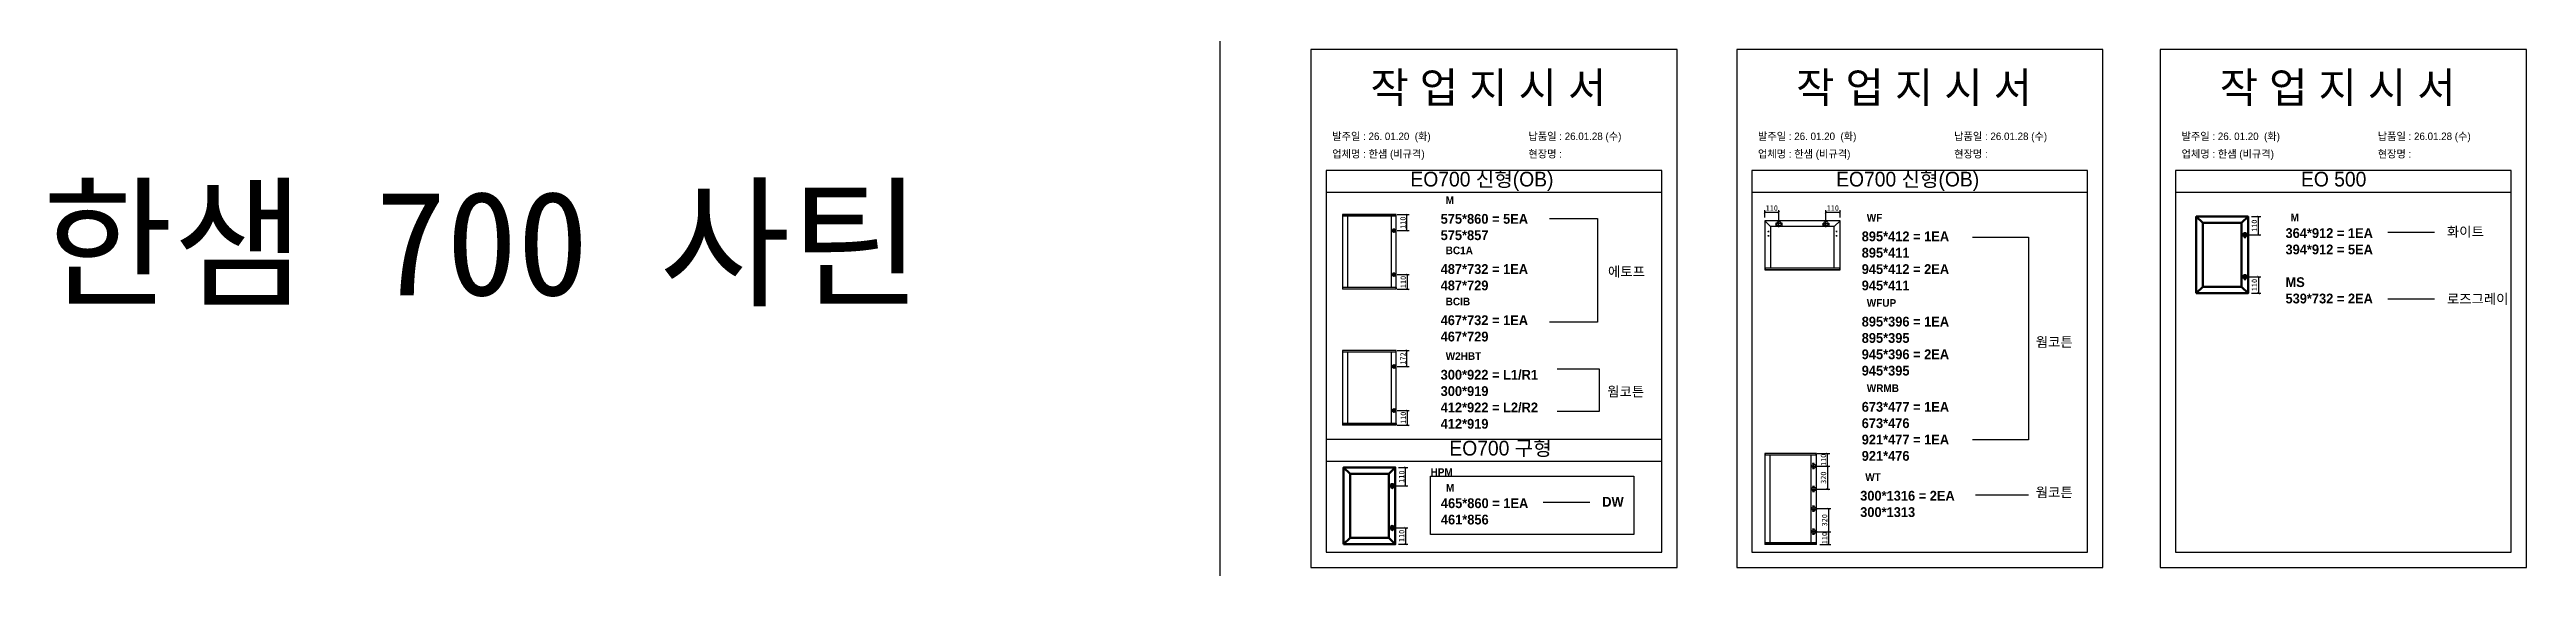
# Model space of a CAD drawing. Header units: millimetres. Extents: x -44117 to 256353, y -2095463 to 65325.
# Drawn here: x 104930 to 116293, y -647742 to -645366 of the extents above; entities that cross this region are included whole.
import ezdxf

# ---------------------------------------------------------------- set-up
doc = ezdxf.new("R2010")
doc.units = ezdxf.units.MM
doc.header["$LTSCALE"] = 10
doc.layers.add('Layer1', color=7, linetype='Continuous', lineweight=70)
doc.styles.add('MtX_Gulim', font='')
doc.styles.get('MtX_Gulim').set_extended_font_data('Gulim', bold=True)
doc.dimstyles.new('ISO-25', dxfattribs={"dimtxt": 2.5, "dimasz": 2.5, "dimexe": 1, "dimexo": 1, "dimtad": 1, "dimtxsty": 'Standard', "dimblk": 'ARCHTICK', "dimcen": 2.5, "dimadec": 0, "dimazin": 0, "dimtfac": 1, "dimtmove": 0, "dimatfit": 3, "dimfxl": 0, "dimarcsym": 0})

msp = doc.modelspace()

# ---------------------------------------------------------------- texts
at = {"linetype": 'Continuous', "style": 'MtX_Gulim'}
for s, height, p in [('M', 35.04934, (111334.93721, -646074.29585)), ('WF', 35.049344, (113266.71091, -646154.71171)), ('M', 35.04934, (115211.01499, -646154.13892)), ('BC1A', 35.049344, (111334.93721, -646304.65307)), ('BCIB', 35.049344, (111334.93721, -646539.23703)), ('WFUP', 35.049344, (113266.71091, -646545.68497)), ('W2HBT', 35.049344, (111334.93721, -646789.45993)), ('WRMB', 35.049344, (113266.71091, -646936.65824)), ('HPM', 35.049344, (111265.45228, -647321.88523)), ('M', 35.04934, (111336.01891, -647393.36484)), ('WT', 35.049344, (113259.75752, -647344.56289))]:
    msp.add_text(s, height=height, dxfattribs=at).set_placement(p)
at = {"attachment_point": 1}
for s, width, gutter_width, heights, insert, char_height in [('{\\fGulim|b0|i0|c129|p50;작 업 지 시 서}', 3307.3198183, 12.5, [-155.84554], (110989.5648, -645469.90348), 140), ('{\\fGulim|b0|i0|c129|p50;작 업 지 시 서}', 3307.3198183, 12.5, [-155.84554], (112942.65591, -645469.90348), 140), ('{\\fGulim|b0|i0|c129|p50;작 업 지 시 서}', 3307.3198183, 12.5, [-155.84554], (114886.03908, -645469.90348), 140), ('\\pt11;{\\fGulim|b0|i0|c129|p50;발주일 : 26. 01.20  (화)}', 3307.3198183, 12.5, [34.50412], (110814.35544, -645746.6239), 34.3), ('{\\fGulim|b0|i0|c129|p50;납품일 : 26.01.28 (수)}', 3307.3198183, 12.5, [35.09023], (111714.33342, -645746.6239), 34.3), ('\\pt11;{\\fGulim|b0|i0|c129|p50;발주일 : 26. 01.20  (화)}', 3307.3198183, 12.5, [34.50412], (112767.44655, -645746.6239), 34.3), ('{\\fGulim|b0|i0|c129|p50;납품일 : 26.01.28 (수)}', 3307.3198183, 12.5, [35.09023], (113667.42454, -645746.6239), 34.3), ('\\pt11;{\\fGulim|b0|i0|c129|p50;발주일 : 26. 01.20  (화)}', 3307.3198183, 12.5, [34.50412], (114710.82972, -645746.6239), 34.3), ('{\\fGulim|b0|i0|c129|p50;납품일 : 26.01.28 (수)}', 3307.3198183, 12.5, [35.09023], (115610.80771, -645746.6239), 34.3), ('{\\fGulim|b0|i0|c129|p50;업체명 : 한샘 (비규격)}', 3307.3198183, 12.5, [36.11279], (110814.35544, -645827.28007), 34.3), ('{\\fGulim|b0|i0|c129|p50;현장명 : }', 3307.3198183, 12.5, [-38.2735], (111714.33342, -645827.28007), 34.3), ('{\\fGulim|b0|i0|c129|p50;업체명 : 한샘 (비규격)}', 3307.3198183, 12.5, [36.11279], (112767.44655, -645827.28007), 34.3), ('{\\fGulim|b0|i0|c129|p50;현장명 : }', 3307.3198183, 12.5, [-38.2735], (113667.42454, -645827.28007), 34.3), ('{\\fGulim|b0|i0|c129|p50;업체명 : 한샘 (비규격)}', 3307.3198183, 12.5, [36.11279], (114710.82972, -645827.28007), 34.3), ('{\\fGulim|b0|i0|c129|p50;현장명 : }', 3307.3198183, 12.5, [-38.2735], (115610.80771, -645827.28007), 34.3), ('{\\f굴림|b0|i0|c129|p50;한샘} 700 {\\f굴림|b0|i0|c129|p50;사틴}', 5072.1082947, 2395.6482, [-533.35869], (104895.62473, -646013.94729), 479.1296392), ('{\\fGulim|b0|i0|c129|p50;\\C1;\\C256;EO700 신형(OB)}', 1597.0710432, 6.03612, [-85.06834], (111173.09926, -645926.4394), 67.6045736), ('{\\fGulim|b0|i0|c129|p50;\\C1;\\C256;EO700 신형(OB)}', 1597.0710432, 6.03612, [-85.06834], (113126.19037, -645926.4394), 67.6045736), ('{\\fGulim|b0|i0|c129|p50;EO 500}', 1597.0710432, 6.03612, [-69.31494], (115258.75688, -645926.4394), 67.6045736), ('{\\f굴림|b1|i0|c129|p50;575*860 = 5EA^J\\C1;575*857}', 13607.1496112, 175, [-121.25], (111311.71005, -646119.98289), 45), ('{\\f굴림|b1|i0|c129|p50;895*412 = 1EA^J\\C1;895*411\\P\\C256;945*412 = 2EA\\P\\C1;945*411}', 13607.1496112, 175, [-271.60714], (113243.48375, -646200.39874), 45), ('{\\f굴림|b1|i0|c129|p50;364*912 = 1EA\\P394*912 = 5EA\\P\\PMS\\P539*732 = 2EA}', 13607.1496112, 175, [-346.66667], (115187.78783, -646185.29655), 45), ('{\\f굴림|b1|i0|c129|p50;화이트}', 13607.1496112, 175, [-50], (115928.31234, -646178.83409), 45), ('{\\f굴림|b1|i0|c129|p50;487*732 = 1EA^J\\C1;487*729}', 13607.1496112, 175, [-121.36905], (111311.71005, -646350.34011), 45), ('{\\f굴림|b1|i0|c129|p50;에토프}', 13607.1496112, 175, [-50.05952], (112079.38675, -646362.1261), 45), ('{\\f굴림|b1|i0|c129|p50;467*732 = 1EA^J\\C1;467*729}', 13607.1496112, 175, [-121.36905], (111311.71005, -646584.92407), 45), ('{\\f굴림|b1|i0|c129|p50;로즈그레이}', 13607.1496112, 175, [-50.05952], (115928.31234, -646487.38597), 45), ('{\\f굴림|b1|i0|c129|p50;895*396 = 1EA^J\\C1;895*395\\P\\C256;945*396 = 2EA\\P\\C1;945*395}', 13607.1496112, 175, [-271.4881], (113243.48375, -646591.37201), 45), ('{\\f굴림|b1|i0|c129|p50;웜코튼}', 13607.1496112, 175, [-48.57143], (114042.12449, -646684.9055), 45), ('{\\f굴림|b1|i0|c129|p50;300*922 = L1/R1^J\\C1;300*919\\P\\C256;412*922 = L2/R2\\P\\C1;412*919}', 13607.1496112, 175, [-279.70238], (111311.71005, -646835.14696), 45), ('{\\f굴림|b1|i0|c129|p50;웜코튼}', 13607.1496112, 175, [-48.57143], (112076.01383, -646912.26212), 45), ('{\\f굴림|b1|i0|c129|p50;673*477 = 1EA^J\\C1;673*476\\P\\C256;921*477 = 1EA\\P\\C1;921*476}', 13607.1496112, 175, [-271.60714], (113243.48375, -646982.34528), 45), ('{\\fGulim|b0|i0|c129|p50;EO700 구형}', 1597.0710432, 6.03612, [-75.43626], (111351.68136, -647160.6469), 67.6045736), ('{\\f굴림|b1|i0|c129|p50;웜코튼}', 13607.1496112, 175, [-48.57143], (114042.12449, -647374.70915), 45), ('{\\f굴림|b1|i0|c129|p50;465*860 = 1EA^J\\C1;461*856}', 13607.1496112, 175, [-121.36905], (111312.79175, -647424.52246), 45), ('{\\f굴림|b1|i0|c129|p50;DW}', 13607.1496112, 175, [-46.25], (112053.31625, -647418.06001), 45), ('{\\f굴림|b1|i0|c129|p50;300*1316 = 2EA\\P\\C1;300*1313}', 13607.1496112, 175, [-121.36905], (113236.53036, -647390.24993), 45)]:
    msp.add_mtext_dynamic_manual_height_columns(s, width=width, gutter_width=gutter_width, heights=heights, dxfattribs=dict(at, insert=insert, char_height=char_height))

# ---------------------------------------------------------------- blocks, each defined once
blk = doc.blocks.new('_ArchTick')
at = {"color": 0, "linetype": 'ByBlock', "const_width": 0.15}
blk.add_lwpolyline([(-0.5, -0.5), (0.5, 0.5)], dxfattribs=at)
blk = doc.blocks.new('*D4565')
at = {"color": 0, "lineweight": -2}
for p, q in [((111113, -646123), (111167, -646123)), ((111157, -646196), (111157, -646123)), ((111113, -646196), (111167, -646196))]:
    blk.add_line(p, q, dxfattribs=at)
at = {"layer": 'Defpoints', "color": 0}
for p in [(111098, -646123), (111157, -646123), (111098, -646196)]:
    blk.add_point(p, dxfattribs=at)
at = {"color": 0, "lineweight": -2, "xscale": 10, "yscale": 10, "zscale": 10}
for p, rotation in [((111157, -646123), 90), ((111157, -646196), 270)]:
    blk.add_blockref('_ArchTick', p, dxfattribs=dict(at, rotation=rotation))
at = {"color": 0, "insert": (111139, -646160), "char_height": 25, "attachment_point": 5, "rotation": 90}
blk.add_mtext('110', dxfattribs=at)
blk = doc.blocks.new('*D4566')
at = {"color": 0, "lineweight": -2}
for p, q in [((111113, -646398), (111168, -646398)), ((111113, -646465), (111168, -646465)), ((111158, -646398), (111158, -646465))]:
    blk.add_line(p, q, dxfattribs=at)
at = {"layer": 'Defpoints', "color": 0}
for p in [(111098, -646398), (111098, -646465), (111158, -646465)]:
    blk.add_point(p, dxfattribs=at)
at = {"color": 0, "lineweight": -2, "xscale": 10, "yscale": 10, "zscale": 10}
for p, rotation in [((111158, -646398), 90), ((111158, -646465), 270)]:
    blk.add_blockref('_ArchTick', p, dxfattribs=dict(at, rotation=rotation))
at = {"color": 0, "insert": (111140, -646432), "char_height": 25, "attachment_point": 5, "rotation": 90}
blk.add_mtext('110', dxfattribs=at)
blk = doc.blocks.new('*D4567')
at = {"color": 0, "lineweight": -2}
for p, q in [((111113, -646746), (111167, -646746)), ((111157, -646820), (111157, -646746)), ((111113, -646820), (111167, -646820))]:
    blk.add_line(p, q, dxfattribs=at)
at = {"layer": 'Defpoints', "color": 0}
for p in [(111098, -646746), (111157, -646746), (111098, -646820)]:
    blk.add_point(p, dxfattribs=at)
at = {"color": 0, "lineweight": -2, "xscale": 10, "yscale": 10, "zscale": 10}
for p, rotation in [((111157, -646746), 90), ((111157, -646820), 270)]:
    blk.add_blockref('_ArchTick', p, dxfattribs=dict(at, rotation=rotation))
at = {"color": 0, "insert": (111139, -646783), "char_height": 25, "attachment_point": 5, "rotation": 90}
blk.add_mtext('172', dxfattribs=at)
blk = doc.blocks.new('*D4568')
at = {"color": 0, "lineweight": -2}
for p, q in [((111113, -647022), (111168, -647022)), ((111158, -647022), (111158, -647089)), ((111113, -647089), (111168, -647089))]:
    blk.add_line(p, q, dxfattribs=at)
at = {"layer": 'Defpoints', "color": 0}
for p in [(111098, -647022), (111098, -647089), (111158, -647089)]:
    blk.add_point(p, dxfattribs=at)
at = {"color": 0, "lineweight": -2, "xscale": 10, "yscale": 10, "zscale": 10}
for p, rotation in [((111158, -647022), 90), ((111158, -647089), 270)]:
    blk.add_blockref('_ArchTick', p, dxfattribs=dict(at, rotation=rotation))
at = {"color": 0, "insert": (111140, -647055), "char_height": 25, "attachment_point": 5, "rotation": 90}
blk.add_mtext('110', dxfattribs=at)
blk = doc.blocks.new('*D4569')
at = {"color": 0, "lineweight": -2}
for p, q in [((112799, -646137), (112799, -646102)), ((112799, -646112), (112864, -646112)), ((112864, -646149), (112864, -646102))]:
    blk.add_line(p, q, dxfattribs=at)
at = {"layer": 'Defpoints', "color": 0}
for p in [(112864, -646112), (112799, -646152), (112864, -646164)]:
    blk.add_point(p, dxfattribs=at)
at = {"color": 0, "lineweight": -2, "xscale": 10, "yscale": 10, "zscale": 10, "rotation": 180}
blk.add_blockref('_ArchTick', (112799, -646112), dxfattribs=at)
at = {"color": 0, "lineweight": -2, "xscale": 10, "yscale": 10, "zscale": 10}
blk.add_blockref('_ArchTick', (112864, -646112), dxfattribs=at)
at = {"color": 0, "insert": (112831, -646093), "char_height": 25, "attachment_point": 5}
blk.add_mtext('110', dxfattribs=at)
blk = doc.blocks.new('*D4570')
at = {"color": 0, "lineweight": -2}
for p, q in [((113079, -646149), (113079, -646102)), ((113079, -646112), (113144, -646112)), ((113144, -646137), (113144, -646102))]:
    blk.add_line(p, q, dxfattribs=at)
at = {"layer": 'Defpoints', "color": 0}
for p in [(113144, -646112), (113079, -646164), (113144, -646152)]:
    blk.add_point(p, dxfattribs=at)
at = {"color": 0, "lineweight": -2, "xscale": 10, "yscale": 10, "zscale": 10, "rotation": 180}
blk.add_blockref('_ArchTick', (113079, -646112), dxfattribs=at)
at = {"color": 0, "lineweight": -2, "xscale": 10, "yscale": 10, "zscale": 10}
blk.add_blockref('_ArchTick', (113144, -646112), dxfattribs=at)
at = {"color": 0, "insert": (113111, -646093), "char_height": 25, "attachment_point": 5}
blk.add_mtext('110', dxfattribs=at)
blk = doc.blocks.new('*D4571')
at = {"color": 0, "lineweight": -2}
for p, q in [((113039, -647219), (113097, -647219)), ((113087, -647277), (113087, -647219)), ((113039, -647277), (113097, -647277))]:
    blk.add_line(p, q, dxfattribs=at)
at = {"layer": 'Defpoints', "color": 0}
for p in [(113024, -647219), (113087, -647219), (113024, -647277)]:
    blk.add_point(p, dxfattribs=at)
at = {"color": 0, "lineweight": -2, "xscale": 10, "yscale": 10, "zscale": 10}
for p, rotation in [((113087, -647219), 90), ((113087, -647277), 270)]:
    blk.add_blockref('_ArchTick', p, dxfattribs=dict(at, rotation=rotation))
at = {"color": 0, "insert": (113068, -647248), "char_height": 25, "attachment_point": 5, "rotation": 90}
blk.add_mtext('110', dxfattribs=at)
blk = doc.blocks.new('*D4572')
at = {"color": 0, "lineweight": -2}
for p, q in [((113039, -647578), (113102, -647578)), ((113092, -647636), (113092, -647578)), ((113051, -647636), (113102, -647636))]:
    blk.add_line(p, q, dxfattribs=at)
at = {"layer": 'Defpoints', "color": 0}
for p in [(113024, -647578), (113092, -647578), (113036, -647636)]:
    blk.add_point(p, dxfattribs=at)
at = {"color": 0, "lineweight": -2, "xscale": 10, "yscale": 10, "zscale": 10}
for p, rotation in [((113092, -647578), 90), ((113092, -647636), 270)]:
    blk.add_blockref('_ArchTick', p, dxfattribs=dict(at, rotation=rotation))
at = {"color": 0, "insert": (113073, -647607), "char_height": 25, "attachment_point": 5, "rotation": 90}
blk.add_mtext('110', dxfattribs=at)
blk = doc.blocks.new('*D4573')
at = {"color": 0, "lineweight": -2}
for p, q in [((113039, -647472), (113102, -647472)), ((113092, -647578), (113092, -647472)), ((113039, -647578), (113102, -647578))]:
    blk.add_line(p, q, dxfattribs=at)
at = {"layer": 'Defpoints', "color": 0}
for p in [(113024, -647472), (113092, -647472), (113024, -647578)]:
    blk.add_point(p, dxfattribs=at)
at = {"color": 0, "lineweight": -2, "xscale": 10, "yscale": 10, "zscale": 10}
for p, rotation in [((113092, -647472), 90), ((113092, -647578), 270)]:
    blk.add_blockref('_ArchTick', p, dxfattribs=dict(at, rotation=rotation))
at = {"color": 0, "insert": (113073, -647525), "char_height": 25, "attachment_point": 5, "rotation": 90}
blk.add_mtext('320', dxfattribs=at)
blk = doc.blocks.new('*D4574')
at = {"color": 0, "lineweight": -2}
for p, q in [((113039, -647277), (113097, -647277)), ((113039, -647382), (113097, -647382)), ((113087, -647277), (113087, -647382))]:
    blk.add_line(p, q, dxfattribs=at)
at = {"layer": 'Defpoints', "color": 0}
for p in [(113024, -647277), (113024, -647382), (113087, -647382)]:
    blk.add_point(p, dxfattribs=at)
at = {"color": 0, "lineweight": -2, "xscale": 10, "yscale": 10, "zscale": 10}
for p, rotation in [((113087, -647277), 90), ((113087, -647382), 270)]:
    blk.add_blockref('_ArchTick', p, dxfattribs=dict(at, rotation=rotation))
at = {"color": 0, "insert": (113068, -647330), "char_height": 25, "attachment_point": 5, "rotation": 90}
blk.add_mtext('320', dxfattribs=at)
blk = doc.blocks.new('*D4575')
at = {"color": 0, "lineweight": -2}
for p, q in [((111105, -647367), (111161, -647367)), ((111119, -647283), (111161, -647283)), ((111151, -647367), (111151, -647283))]:
    blk.add_line(p, q, dxfattribs=at)
at = {"layer": 'Defpoints', "color": 0}
for p in [(111090, -647367), (111104, -647283), (111151, -647283)]:
    blk.add_point(p, dxfattribs=at)
at = {"color": 0, "lineweight": -2, "xscale": 10, "yscale": 10, "zscale": 10}
for p, rotation in [((111151, -647283), 90), ((111151, -647367), 270)]:
    blk.add_blockref('_ArchTick', p, dxfattribs=dict(at, rotation=rotation))
at = {"color": 0, "insert": (111133, -647325), "char_height": 25, "attachment_point": 5, "rotation": 90}
blk.add_mtext('110', dxfattribs=at)
blk = doc.blocks.new('*D4576')
at = {"color": 0, "lineweight": -2}
for p, q in [((111105, -647560), (111161, -647560)), ((111151, -647560), (111151, -647635)), ((111119, -647635), (111161, -647635))]:
    blk.add_line(p, q, dxfattribs=at)
at = {"layer": 'Defpoints', "color": 0}
for p in [(111090, -647560), (111104, -647635), (111151, -647635)]:
    blk.add_point(p, dxfattribs=at)
at = {"color": 0, "lineweight": -2, "xscale": 10, "yscale": 10, "zscale": 10}
for p, rotation in [((111151, -647560), 90), ((111151, -647635), 270)]:
    blk.add_blockref('_ArchTick', p, dxfattribs=dict(at, rotation=rotation))
at = {"color": 0, "insert": (111133, -647597), "char_height": 25, "attachment_point": 5, "rotation": 90}
blk.add_mtext('110', dxfattribs=at)
blk = doc.blocks.new('*D4577')
at = {"color": 0, "lineweight": -2}
for p, q in [((115031, -646132), (115074, -646132)), ((115064, -646216), (115064, -646132)), ((115017, -646216), (115074, -646216))]:
    blk.add_line(p, q, dxfattribs=at)
at = {"layer": 'Defpoints', "color": 0}
for p in [(115016, -646132), (115064, -646132), (115002, -646216)]:
    blk.add_point(p, dxfattribs=at)
at = {"color": 0, "lineweight": -2, "xscale": 10, "yscale": 10, "zscale": 10}
for p, rotation in [((115064, -646132), 90), ((115064, -646216), 270)]:
    blk.add_blockref('_ArchTick', p, dxfattribs=dict(at, rotation=rotation))
at = {"color": 0, "insert": (115045, -646174), "char_height": 25, "attachment_point": 5, "rotation": 90}
blk.add_mtext('110', dxfattribs=at)
blk = doc.blocks.new('*D4578')
at = {"color": 0, "lineweight": -2}
for p, q in [((115017, -646408), (115074, -646408)), ((115064, -646408), (115064, -646484)), ((115031, -646484), (115074, -646484))]:
    blk.add_line(p, q, dxfattribs=at)
at = {"layer": 'Defpoints', "color": 0}
for p in [(115002, -646408), (115016, -646484), (115064, -646484)]:
    blk.add_point(p, dxfattribs=at)
at = {"color": 0, "lineweight": -2, "xscale": 10, "yscale": 10, "zscale": 10}
for p, rotation in [((115064, -646408), 90), ((115064, -646484), 270)]:
    blk.add_blockref('_ArchTick', p, dxfattribs=dict(at, rotation=rotation))
at = {"color": 0, "insert": (115045, -646446), "char_height": 25, "attachment_point": 5, "rotation": 90}
blk.add_mtext('110', dxfattribs=at)

# ---------------------------------------------------------------- dimensions: what is measured, and where the dimension line sits
for base, p1, p2, text, picture, middle in [((111157.32918, -646122.83099), (111097.7154, -646196.44747), (111097.7154, -646122.83099), '110', '*D4565', (111138.57918, -646159.63923)), ((115063.60179, -646131.69346), (115001.77416, -646215.83836), (115015.84232, -646131.69346), '110', '*D4577', (115044.85179, -646173.76591)), ((111158.28265, -646465.20981), (111097.7154, -646398.32543), (111097.7154, -646465.20981), '110', '*D4566', (111139.53265, -646431.76762)), ((115063.60179, -646483.73035), (115001.77416, -646408.40719), (115015.84232, -646483.73035), '110', '*D4578', (115044.85179, -646446.06877)), ((111157.32918, -646746.27485), (111097.7154, -646819.89133), (111097.7154, -646746.27485), '172', '*D4567', (111138.57918, -646783.08309)), ((111158.28265, -647088.65367), (111097.7154, -647021.76929), (111097.7154, -647088.65367), '110', '*D4568', (111139.53265, -647055.21148)), ((113086.95142, -647382.12216), (113024.02629, -647276.93962), (113024.02629, -647382.12216), '320', '*D4574', (113068.20142, -647329.53089)), ((111151.41041, -647283.00322), (111089.58278, -647367.14812), (111103.65094, -647283.00322), '110', '*D4575', (111132.66041, -647325.07567)), ((113091.52288, -647472.33216), (113024.02629, -647577.51468), (113024.02629, -647472.33216), '320', '*D4573', (113072.77288, -647524.92342)), ((111151.41041, -647635.04011), (111089.58278, -647559.71696), (111103.65094, -647635.04011), '110', '*D4576', (111132.66041, -647597.37853)), ((113091.52288, -647577.51468), (113035.66483, -647636.01938), (113024.02629, -647577.51468), '110', '*D4572', (113072.77288, -647606.76703))]:
    dim = msp.add_linear_dim(base=base, p1=p1, p2=p2, angle=90, text=text, dimstyle='ISO-25', override={"dimscale": 10, "dimasz": 1, "dimexo": 1.5, "dimtxsty": 'Standard'})
    dim.commit()
    dim.dimension.update_dxf_attribs({"geometry": picture, "text_midpoint": middle})
for base, p1, p2, picture, middle in [((112863.67683, -646112.08435), (112799.15678, -646151.66475), (112863.67683, -646164.39118), '*D4569', (112831.4168, -646093.33435)), ((113143.74665, -646112.08435), (113079.22661, -646164.39118), (113143.74665, -646151.66475), '*D4570', (113111.48663, -646093.33435))]:
    dim = msp.add_linear_dim(base=base, p1=p1, p2=p2, text='110', dimstyle='ISO-25', override={"dimscale": 10, "dimasz": 1, "dimexo": 1.5, "dimtxsty": 'Standard'})
    dim.commit()
    dim.dimension.update_dxf_attribs({"geometry": picture, "text_midpoint": middle})
dim = msp.add_linear_dim(base=(113086.95142, -647219.10253), p1=(113024.02629, -647276.93961), p2=(113024.02629, -647219.10253), angle=90, text='110', dimstyle='ISO-25', override={"dimscale": 10, "dimasz": 1, "dimexo": 1.5, "dimtxsty": 'Standard'})
dim.commit()
dim.dimension.update_dxf_attribs({"geometry": '*D4571', "text_midpoint": (113086.95142, -647248.02107), "dimtype": 160})

# ---------------------------------------------------------------- linework, layer by layer
for p, q in [((112326.75819, -645920.91069), (110786.75819, -645920.91069)), ((112326.75819, -646020.91069), (110786.75819, -646020.91069)), ((114279.8493, -645920.91069), (112739.8493, -645920.91069)), ((114279.8493, -646020.91069), (112739.8493, -646020.91069)), ((116223.23247, -645920.91069), (114683.23247, -645920.91069)), ((116223.23247, -646020.91069), (114683.23247, -646020.91069)), ((110861.85275, -646123.07695), (110861.85275, -646464.96384)), ((111108.35339, -646123.51968), (110861.85275, -646123.51968)), ((111108.35339, -646130.20984), (110861.85275, -646130.20984)), ((111108.10742, -646122.83099), (110862.09871, -646122.83099)), ((110883.74334, -646129.71792), (110883.74334, -646457.83095)), ((111086.21683, -646457.83095), (111086.21683, -646130.20984)), ((111107.12358, -646130.20984), (111107.12358, -646122.83099)), ((111108.35339, -646464.96384), (111108.35339, -646123.07695)), ((112798.86081, -646151.66475), (112798.86081, -646376.00508)), ((112825.20156, -646178.0055), (112798.9475, -646151.45547)), ((113143.74665, -646151.36879), (112799.15678, -646151.36879)), ((112812.17918, -646201.09065), (112818.09845, -646201.09065)), ((112812.17918, -646220.03232), (112818.09845, -646220.03232)), ((112815.13881, -646198.13102), (112815.13881, -646204.05029)), ((112815.13881, -646217.07268), (112815.13881, -646222.99195)), ((112825.20156, -646178.0055), (112825.20156, -646368.01406)), ((113117.70186, -646178.0055), (112825.20156, -646178.0055)), ((112879.82025, -646164.39118), (112847.53341, -646164.39118)), ((112852.72618, -646170.31045), (112847.99076, -646170.31045)), ((112850.35847, -646167.94274), (112850.35847, -646172.67816)), ((112863.67682, -646180.5346), (112863.67682, -646148.24776)), ((112879.36289, -646170.31045), (112874.62747, -646170.31045)), ((112876.99518, -646167.94274), (112876.99518, -646172.67816)), ((113063.08319, -646164.39118), (113095.37002, -646164.39118)), ((113068.27596, -646170.31045), (113063.54055, -646170.31045)), ((113065.90826, -646167.94274), (113065.90826, -646172.67816)), ((113079.22661, -646180.5346), (113079.22661, -646148.24776)), ((113094.91268, -646170.31045), (113090.17726, -646170.31045)), ((113092.54497, -646167.94274), (113092.54497, -646172.67816)), ((113117.70186, -646178.0055), (113143.95593, -646151.45547)), ((113117.70186, -646367.42214), (113117.70186, -646178.0055)), ((113130.72426, -646201.09065), (113124.80499, -646201.09065)), ((113130.72426, -646220.03232), (113124.80499, -646220.03232)), ((113127.76463, -646198.13102), (113127.76463, -646204.05029)), ((113127.76463, -646217.07268), (113127.76463, -646222.99195)), ((113144.04261, -646376.00508), (113144.04261, -646151.66475)), ((115870.8287, -646205.22389), (115657.8011, -646205.22389)), ((111108.35339, -646457.83095), (110861.85275, -646457.83095)), ((111108.35339, -646464.52112), (110861.85275, -646464.52112)), ((111108.10742, -646465.20981), (110862.09871, -646465.20981)), ((110863.08255, -646465.20981), (110863.08255, -646457.83095)), ((111107.12358, -646457.83095), (111107.12358, -646465.20981)), ((112798.86081, -646367.42214), (113144.04261, -646367.42214)), ((112798.86081, -646375.47234), (113143.74665, -646375.47234)), ((112799.15678, -646376.30104), (113143.74665, -646376.30104)), ((112800.34063, -646367.42214), (112800.34063, -646376.30104)), ((113142.56279, -646376.30104), (113142.56279, -646367.42214)), ((115870.8287, -646511.66239), (115657.8011, -646511.66239)), ((110861.85275, -646746.52081), (110861.85275, -647088.4077)), ((111108.35339, -646746.96355), (110861.85275, -646746.96355)), ((111108.35339, -646753.65371), (110861.85275, -646753.65371)), ((111108.10742, -646746.27485), (110862.09871, -646746.27485)), ((110883.74334, -646753.16178), (110883.74334, -647081.27482)), ((111086.21683, -647081.27482), (111086.21683, -646753.65371)), ((111107.12358, -646753.65371), (111107.12358, -646746.27485)), ((111108.35339, -647088.4077), (111108.35339, -646746.52081)), ((112326.75819, -647155.11819), (110786.75819, -647155.11819)), ((111108.35339, -647081.27482), (110861.85275, -647081.27482)), ((111108.35339, -647087.96498), (110861.85275, -647087.96498)), ((111108.10742, -647088.65367), (110862.09871, -647088.65367)), ((110863.08255, -647088.65367), (110863.08255, -647081.27482)), ((111107.12358, -647081.27482), (111107.12358, -647088.65367)), ((112326.75819, -647255.11819), (110786.75819, -647255.11819)), ((112798.74925, -647218.62322), (112798.74925, -647635.83108)), ((113035.74282, -647219.10253), (112798.74925, -647219.10253)), ((113035.74282, -647226.34548), (112798.74925, -647226.34548)), ((113035.47654, -647218.35693), (112799.01554, -647218.35693)), ((112800.08068, -647218.35693), (112800.08068, -647226.34548)), ((112822.44861, -647225.81291), (112822.44861, -647628.10883)), ((113011.77718, -647628.10883), (113011.77718, -647226.34548)), ((113021.36344, -647264.95679), (113017.10288, -647264.95679)), ((113019.23316, -647262.82651), (113019.23316, -647267.08707)), ((113024.02629, -647291.46421), (113024.02629, -647262.41503)), ((113034.4114, -647226.34548), (113034.4114, -647218.35693)), ((113035.74282, -647635.83108), (113035.74282, -647218.62322)), ((113009.5017, -647276.93961), (113038.55087, -647276.93961)), ((113009.5017, -647382.12216), (113038.55087, -647382.12216)), ((113021.36344, -647288.92243), (113017.10288, -647288.92243)), ((113021.36344, -647370.13933), (113017.10288, -647370.13933)), ((113019.23316, -647286.79215), (113019.23316, -647291.05271)), ((113019.23316, -647368.00905), (113019.23316, -647372.26961)), ((113024.02629, -647367.59757), (113024.02629, -647396.64675)), ((111995.83261, -647444.4498), (111782.80502, -647444.4498)), ((113009.5017, -647472.33216), (113038.55087, -647472.33216)), ((113021.36344, -647394.10497), (113017.10288, -647394.10497)), ((113021.36344, -647460.34933), (113017.10288, -647460.34933)), ((113021.36344, -647484.31497), (113017.10288, -647484.31497)), ((113019.23316, -647391.97469), (113019.23316, -647396.23525)), ((113019.23316, -647458.21905), (113019.23316, -647462.47961)), ((113019.23316, -647482.18469), (113019.23316, -647486.44525)), ((113024.02629, -647457.80756), (113024.02629, -647486.85674)), ((113765.82692, -647408.23377), (114009.28703, -647408.23377)), ((113009.5017, -647577.51469), (113038.55087, -647577.51469)), ((113021.36344, -647565.53185), (113017.10288, -647565.53185)), ((113021.36344, -647589.49749), (113017.10288, -647589.49749)), ((113019.23316, -647563.40157), (113019.23316, -647567.66213)), ((113019.23316, -647587.36721), (113019.23316, -647591.62777)), ((113024.02629, -647562.99009), (113024.02629, -647592.03927)), ((113035.74282, -647628.10883), (112798.74925, -647628.10883)), ((113035.74282, -647635.35178), (112798.74925, -647635.35178)), ((113035.47654, -647636.09737), (112799.01554, -647636.09737)), ((112800.08068, -647636.09737), (112800.08068, -647628.10883)), ((113034.4114, -647628.10883), (113034.4114, -647636.09737))]:
    msp.add_line(p, q)
at = {"color": 1}
for p in [(110300.49669, 21924.9366), (110300.49669, 14161.07811), (110300.49669, 18584.38997), (110300.49669, 10820.53148), (110300.49669, 18627.87121), (110300.49669, 10864.01272), (110300.49669, 15287.32457), (110300.49669, 7523.46608), (110300.49669, 3746.75115), (110300.49669, 21924.9366), (110300.49669, 14161.07811), (110300.49669, 18584.38997), (110300.49669, 10820.53148), (110300.49669, 18627.87121), (110300.49669, 10864.01272), (110300.49669, 15287.32457), (110300.49669, 7523.46608), (110300.49669, 3746.75115), (110300.49669, 21924.9366), (110300.49669, 14161.07811), (110300.49669, 18584.38997), (110300.49669, 10820.53148), (110300.49669, 18627.87121), (110300.49669, 10864.01272), (110300.49669, 15287.32457), (110300.49669, 7523.46608), (110300.49669, 3746.75115), (110300.49669, 21924.9366), (110300.49669, 14161.07811), (110300.49669, 18584.38997), (110300.49669, 10820.53148), (110300.49669, 18627.87121), (110300.49669, 10864.01272), (110300.49669, 15287.32457), (110300.49669, 7523.46608), (110300.49669, 3746.75115), (110300.49669, 21924.9366), (110300.49669, 14161.07811), (110300.49669, 18584.38997), (110300.49669, 10820.53148), (110300.49669, 18627.87121), (110300.49669, 10864.01272), (110300.49669, 15287.32457), (110300.49669, 7523.46608), (110300.49669, 3746.75115), (110300.49669, 21924.9366), (110300.49669, 14161.07811), (110300.49669, 18584.38997), (110300.49669, 10820.53148), (110300.49669, 18627.87121), (110300.49669, 10864.01272), (110300.49669, 15287.32457), (110300.49669, 7523.46608), (110300.49669, 3746.75115), (110300.49669, 21924.9366), (110300.49669, 14161.07811), (110300.49669, 18584.38997), (110300.49669, 10820.53148), (110300.49669, 18627.87121), (110300.49669, 10864.01272), (110300.49669, 15287.32457), (110300.49669, 7523.46608), (110300.49669, 3746.75115), (110300.49669, 21924.9366), (110300.49669, 14161.07811), (110300.49669, 18584.38997), (110300.49669, 10820.53148), (110300.49669, 18627.87121), (110300.49669, 10864.01272), (110300.49669, 15287.32457), (110300.49669, 7523.46608), (110300.49669, 3746.75115), (110300.49669, 21924.9366), (110300.49669, 14161.07811), (110300.49669, 18584.38997), (110300.49669, 10820.53148), (110300.49669, 18627.87121), (110300.49669, 10864.01272), (110300.49669, 15287.32457), (110300.49669, 7523.46608), (110300.49669, 3746.75115), (110300.49669, 21924.9366), (110300.49669, 14161.07811), (110300.49669, 18584.38997), (110300.49669, 10820.53148), (110300.49669, 18627.87121), (110300.49669, 10864.01272), (110300.49669, 15287.32457), (110300.49669, 7523.46608), (110300.49669, 3746.75115), (110300.49669, 12702.87182), (110300.49669, 4939.01333), (110300.49669, 9362.32519), (110300.49669, 1598.4667), (110300.49669, 9405.80642), (110300.49669, 1641.94794), (110300.49669, 6065.25979), (110300.49669, -1698.5987), (110300.49669, -5475.31363), (110300.49669, 12702.87182), (110300.49669, 4939.01333), (110300.49669, 9362.32519), (110300.49669, 1598.4667), (110300.49669, 9405.80642), (110300.49669, 1641.94794), (110300.49669, 6065.25979), (110300.49669, -1698.5987), (110300.49669, -5475.31363), (110300.49669, 12702.87182), (110300.49669, 4939.01333), (110300.49669, 9362.32519), (110300.49669, 1598.4667), (110300.49669, 9405.80642), (110300.49669, 1641.94794), (110300.49669, 6065.25979), (110300.49669, -1698.5987), (110300.49669, -5475.31363), (110300.49669, 12702.87182), (110300.49669, 4939.01333), (110300.49669, 9362.32519), (110300.49669, 1598.4667), (110300.49669, 9405.80642), (110300.49669, 1641.94794), (110300.49669, 6065.25979), (110300.49669, -1698.5987), (110300.49669, -5475.31363), (110300.49669, 12702.87182), (110300.49669, 4939.01333), (110300.49669, 9362.32519), (110300.49669, 1598.4667), (110300.49669, 9405.80642), (110300.49669, 1641.94794), (110300.49669, 6065.25979), (110300.49669, -1698.5987), (110300.49669, -5475.31363)]:
    msp.add_xline(p, (0, 1), dxfattribs=at)
for points in [[(110716.75819, -647741.74096), (112396.75819, -647741.74096), (112396.75819, -645365.74096), (110716.75819, -645365.74096)], [(112669.8493, -647741.74096), (114349.8493, -647741.74096), (114349.8493, -645365.74096), (112669.8493, -645365.74096)], [(114613.23247, -647741.74096), (116293.23247, -647741.74096), (116293.23247, -645365.74096), (114613.23247, -645365.74096)], [(111265.45228, -647322.71974), (112198.71604, -647322.71974), (112198.71604, -647589.84959), (111265.45228, -647589.84959)]]:
    msp.add_lwpolyline(points, close=True)
for points in [[(110786.75819, -645920.91069), (110786.75819, -647671.74096), (112326.75819, -647671.74096), (112326.75819, -645920.91069)], [(112739.8493, -645920.91069), (112739.8493, -647671.74096), (114279.8493, -647671.74096), (114279.8493, -645920.91069)], [(114683.23247, -645920.91069), (114683.23247, -647671.74096), (116223.23247, -647671.74096), (116223.23247, -645920.91069)], [(111811.7552, -646141.42121), (112031.54558, -646141.42121), (112031.54558, -646616.92924), (111811.7552, -646616.92924)], [(113752.1661, -646226.50544), (114009.15177, -646226.50544), (114009.15177, -647156.38781), (113752.1661, -647156.38781)], [(111845.88908, -646830.46326), (112038.62834, -646830.46326), (112038.62834, -647026.8745), (111845.88908, -647026.8745)]]:
    msp.add_lwpolyline(points)
for centre, radius in [((112815.13881, -646201.09065), 0.88789), ((112815.13881, -646220.03232), 0.88789), ((112850.35847, -646170.31045), 0.94708), ((112863.67682, -646164.39118), 10.35872), ((112876.99518, -646170.31045), 0.94708), ((113065.90826, -646170.31045), 0.94708), ((113079.22661, -646164.39118), 10.35872), ((113092.54497, -646170.31045), 0.94708), ((113127.76463, -646201.09065), 0.88789), ((113127.76463, -646220.03232), 0.88789), ((113024.02629, -647276.93961), 9.31997), ((113019.23316, -647264.95679), 0.85211), ((113024.02629, -647382.12216), 9.31997), ((113019.23316, -647288.92243), 0.85211), ((113019.23316, -647370.13933), 0.85211), ((113024.02629, -647472.33216), 9.31997), ((113019.23316, -647394.10497), 0.85211), ((113019.23316, -647460.34933), 0.85211), ((113019.23316, -647484.31497), 0.85211), ((113024.02629, -647577.51469), 9.31997), ((113019.23316, -647565.53185), 0.85211), ((113019.23316, -647589.49749), 0.85211)]:
    msp.add_circle(centre, radius)
for centre, radius, start, end in [((111108.10742, -646123.07695), 0.24596, 0, 90), ((112799.15678, -646151.66475), 0.29596, 90, 180), ((113143.74665, -646151.66475), 0.29596, 0, 90), ((110862.09871, -646464.96385), 0.24596, 180, 270), ((111108.10742, -646464.96385), 0.24596, 270, 0), ((112799.15678, -646376.00508), 0.29596, 180, 270), ((113143.74665, -646376.00508), 0.29596, 270, 0), ((111108.10742, -646746.52081), 0.24596, 0, 90), ((110862.09871, -647088.40771), 0.24596, 180, 270), ((111108.10742, -647088.40771), 0.24596, 270, 0), ((112799.01554, -647218.62322), 0.26628, 90, 180), ((113035.47654, -647218.62322), 0.26628, 0, 90), ((112799.01554, -647635.83109), 0.26628, 180, 270), ((113035.47654, -647635.83109), 0.26628, 270, 0)]:
    msp.add_arc(centre, radius, start, end)
at = {"layer": 'Layer1'}
for p, q in [((114808.28993, -646161.3438), (114778.63959, -646131.69346)), ((114986.19198, -646161.3438), (115015.84232, -646131.69346)), ((111097.7154, -646187.38227), (111097.7154, -646205.51267)), ((114989.44967, -646215.83836), (115014.09866, -646215.83836)), ((111097.7154, -646407.39063), (111097.7154, -646389.26023)), ((114778.63959, -646483.73035), (114808.28993, -646454.08001)), ((115015.84232, -646483.73035), (114986.19198, -646454.08001)), ((114986.19198, -646454.08001), (115015.84232, -646483.73035)), ((114989.44967, -646408.40719), (115014.09866, -646408.40719)), ((111097.7154, -646810.82613), (111097.7154, -646828.95653)), ((111097.7154, -647030.83449), (111097.7154, -647012.70409)), ((110896.09855, -647312.65356), (110866.44821, -647283.00322)), ((111074.0006, -647312.65356), (111103.65094, -647283.00322)), ((111077.25829, -647367.14812), (111101.90728, -647367.14812)), ((110866.44821, -647635.04011), (110896.09855, -647605.38977)), ((111103.65094, -647635.04011), (111074.0006, -647605.38977)), ((111074.0006, -647605.38977), (111103.65094, -647635.04011)), ((111077.25829, -647559.71696), (111101.90728, -647559.71696))]:
    msp.add_line(p, q, dxfattribs=at)
for points in [[(114778.63959, -646483.73035), (115015.84232, -646483.73035), (115015.84232, -646131.69346), (114778.63959, -646131.69346)], [(111106.7806, -646196.44747), (111088.6502, -646196.44747)], [(114808.28993, -646454.08001), (114986.19198, -646454.08001), (114986.19198, -646161.3438), (114808.28993, -646161.3438)], [(115001.77416, -646203.51386), (115001.77416, -646228.16286)], [(111106.7806, -646398.32543), (111088.6502, -646398.32543)], [(115001.77416, -646396.0827), (115001.77416, -646420.73169)], [(111106.7806, -646819.89133), (111088.6502, -646819.89133)], [(111106.7806, -647021.76929), (111088.6502, -647021.76929)], [(110866.44821, -647635.04011), (111103.65094, -647635.04011), (111103.65094, -647283.00322), (110866.44821, -647283.00322)], [(110896.09855, -647605.38977), (111074.0006, -647605.38977), (111074.0006, -647312.65356), (110896.09855, -647312.65356)], [(111089.58278, -647354.82362), (111089.58278, -647379.47262)], [(111089.58278, -647547.39246), (111089.58278, -647572.04145)]]:
    msp.add_lwpolyline(points, close=True, dxfattribs=at)
for centre, radius in [((111097.7154, -646196.44747), 6.04347), ((115001.77416, -646215.83836), 8.21633), ((111097.7154, -646398.32543), 6.04347), ((115001.77416, -646408.40719), 8.21633), ((111097.7154, -646819.89133), 6.04347), ((111097.7154, -647021.76929), 6.04347), ((111089.58278, -647367.14812), 8.21633), ((111089.58278, -647559.71696), 8.21633)]:
    msp.add_circle(centre, radius, dxfattribs=at)

msp.set_redraw_order([(e.dxf.handle, doc.entitydb.next_handle()) for e in msp.query("TEXT MTEXT ATTDEF DIMENSION ARC_DIMENSION")])  # texts and dimensions are drawn at this point

doc.saveas('drawing.dxf')
